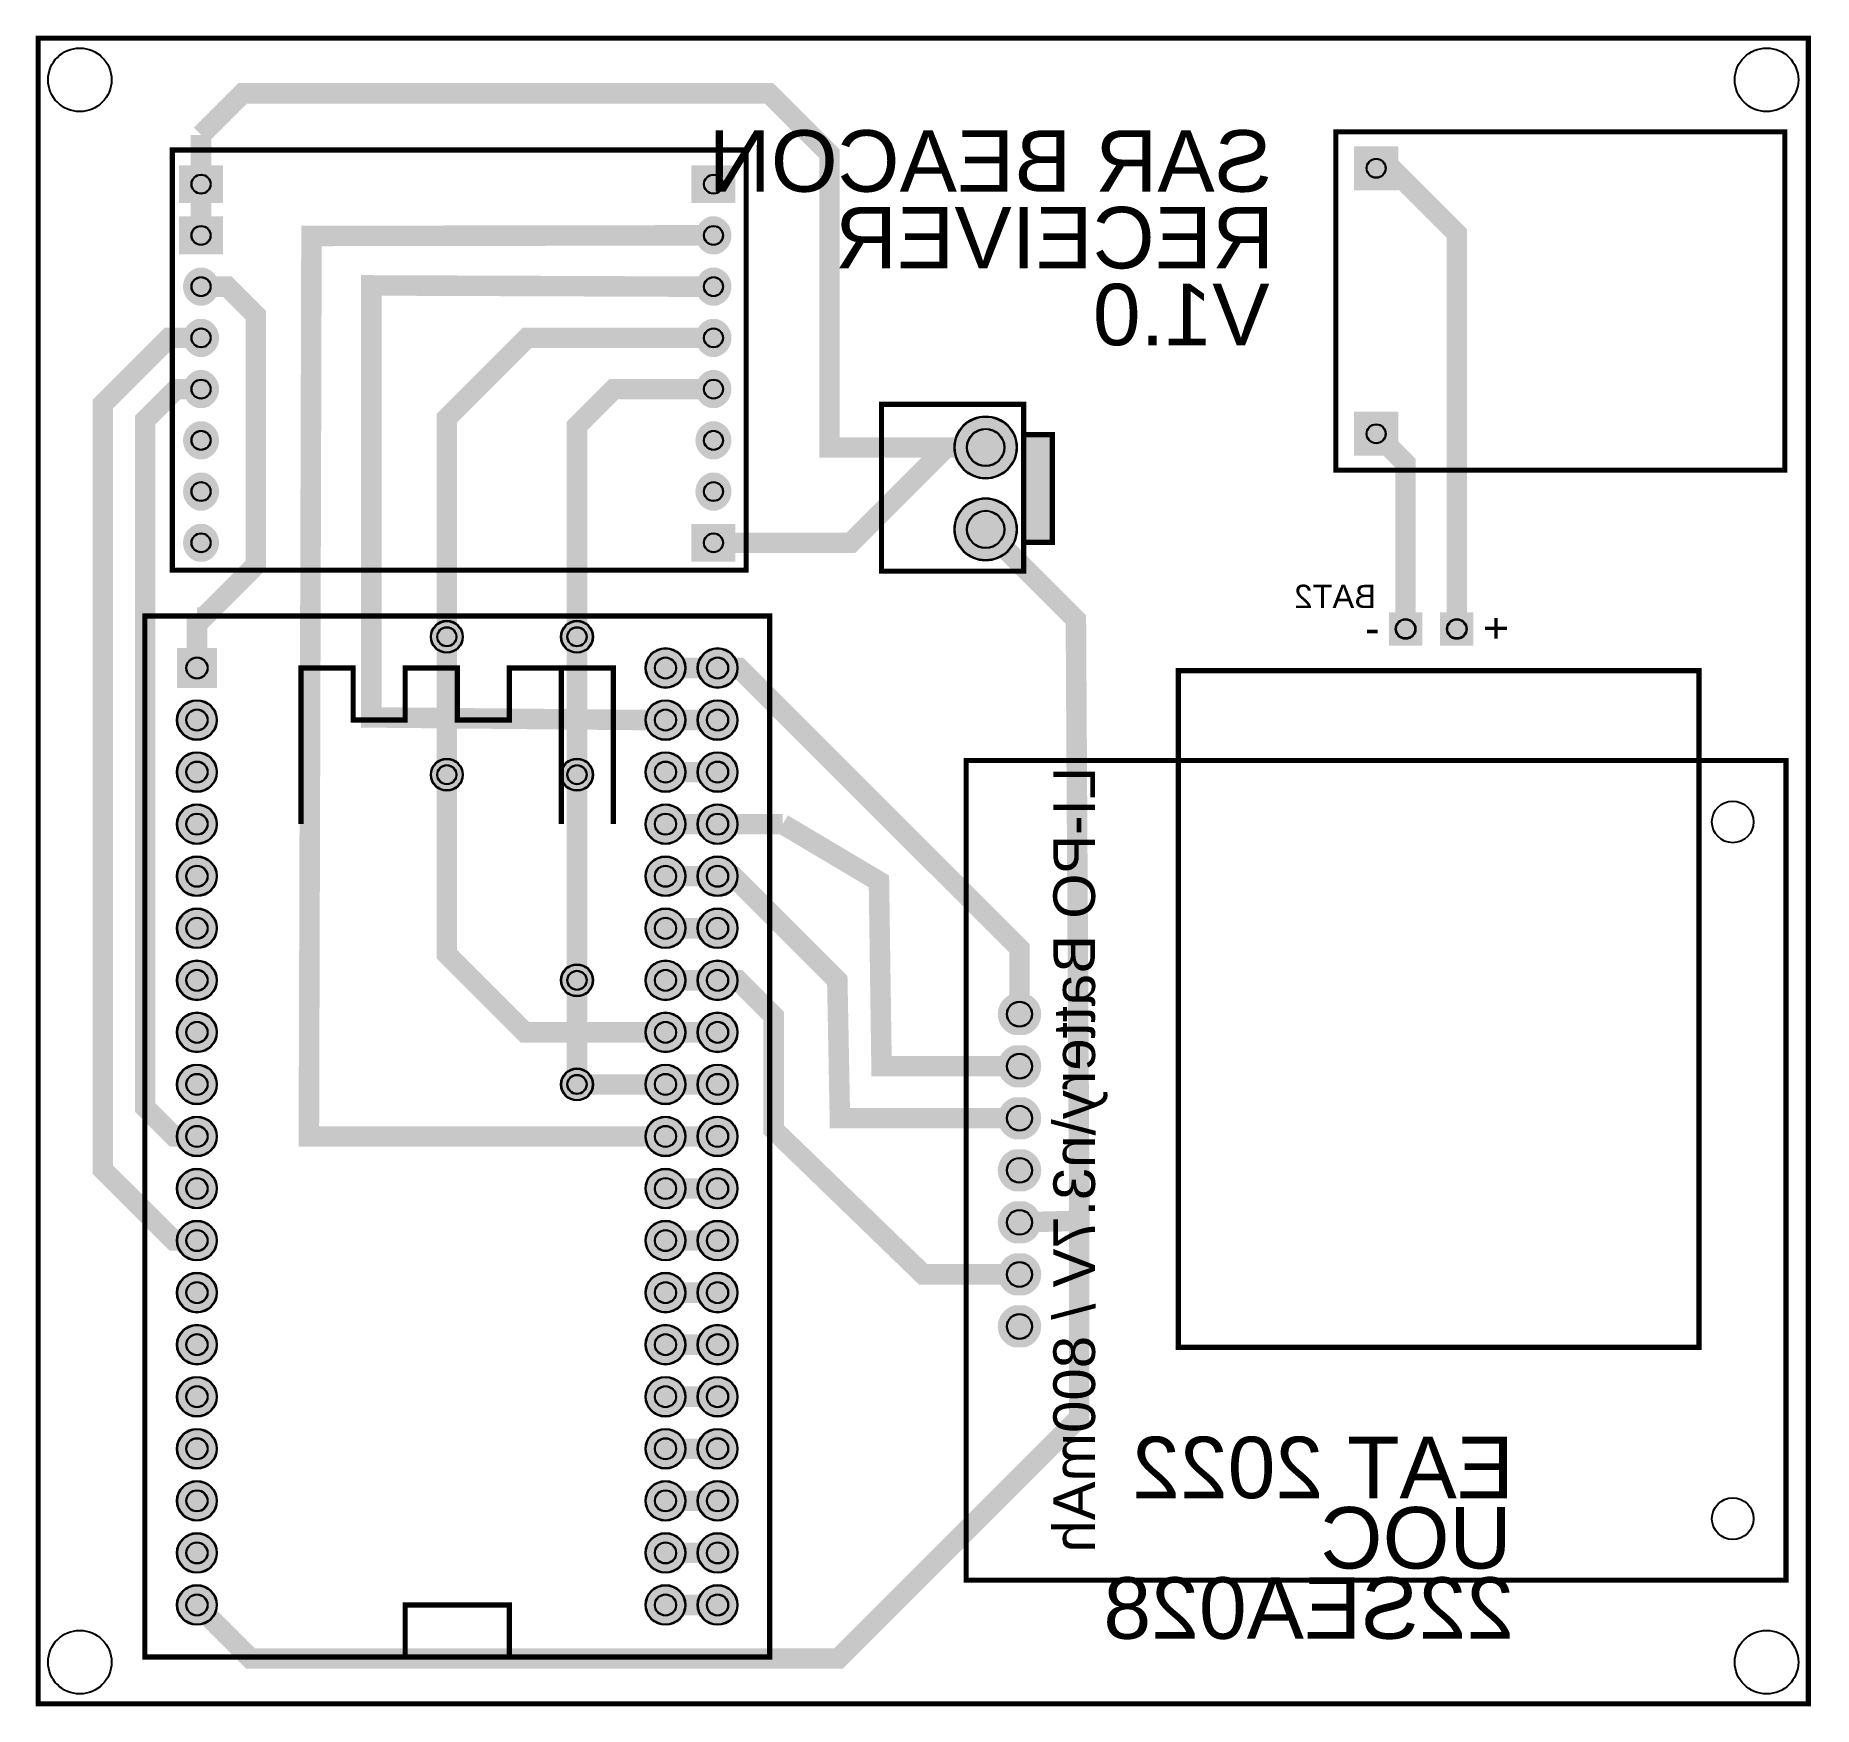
# Model space of a CAD drawing. Header units: millimetres. Extents: x 7.5 to 94.2, y -83.9 to -2.4.
import ezdxf

# ---------------------------------------------------------------- set-up
doc = ezdxf.new("R2010")
doc.units = ezdxf.units.MM
for name, color, linetype, true_color in [('BoardOutLine', 7, 'Continuous', 0xff00ff), ('BottomLayer', 7, 'Continuous', 0x0000ff), ('BottomSilkLayer', 7, 'Continuous', 0x66cc33), ('BottomSolderMaskLayer', 7, 'Continuous', 0xaa00ff), ('Document', 7, 'Continuous', 0xffffff), ('Multi-Layer', 7, 'Continuous', 0xc0c0c0), ('TopLayer', 7, 'Continuous', 0xff0000), ('TopSilkLayer', 7, 'Continuous', 0xffcc00), ('TopSolderMaskLayer', 7, 'Continuous', 0x800080)]:
    doc.layers.add(name, color=color, linetype=linetype, true_color=true_color)
doc.styles.get("Standard").update_dxf_attribs({"font": 'arial.ttf'})

msp = doc.modelspace()

# ---------------------------------------------------------------- texts
at = {"layer": 'BottomLayer', "text_generation_flag": 2}
for s, p in [('SAR BEACON', (67.81813563627134, -10.03302006604008)), ('RECEIVER', (67.92481584963184, -13.774447548895068)), ('V1.0', (67.6987553975107, -17.52603505207003)), ('EAT 2022', (79.62915925831862, -73.78714757429509)), ('UOC', (79.50215900431795, -77.21615443230883)), ('22SEA028', (79.62915925831862, -80.64516129032256))]:
    msp.add_text(s, height=3.0000000000000004, dxfattribs=at).set_placement(p)
at = {"layer": 'BottomSilkLayer', "text_generation_flag": 2}
for s, height, p in [('BAT2', 1.143002286004572, (72.8981457962916, -30.35306070612137)), ('-', 1.5000000000000002, (73.06400812801644, -32.07594615189225))]:
    msp.add_text(s, height=height, dxfattribs=at).set_placement(p)
for s, height, rotation, p in [('+', 1.5000000000000002, 270, (78.01701803403625, -31.948945897891804)), ('LI-PO Battery\\n3.7V / 800mAh', 2.0320040640081283, 90, (59.18211836423666, -38.10007620015233))]:
    msp.add_text(s, height=height, rotation=rotation, dxfattribs=at).set_placement(p)

# ---------------------------------------------------------------- hatches: boundary and pattern name
at = {"layer": 'BottomSolderMaskLayer'}
for points in [[(73.9735328398458, -7.8146307364810355), (73.9735328398458, -9.96543083808126), (71.8227587527374, -9.96543083808126), (71.8227587527374, -7.8146307364810355)], [(14.49166601835509, -8.73962551294278), (16.642466119955316, -8.73962551294278), (16.642466119955316, -10.59042561454305), (14.49166601835509, -10.59042561454305)], [(39.49166601835509, -8.73962551294278), (41.642466119955316, -8.73962551294278), (41.642466119955316, -10.59042561454305), (39.49166601835509, -10.59042561454305)], [(14.49166601835509, -11.239621928706242), (16.642466119955316, -11.239621928706242), (16.642466119955316, -13.0904220303064), (14.49166601835509, -13.0904220303064)], [(40.41355455568055, -13.090500381000732, -0.7853981633974483), (40.41355455568055, -11.239700279400529), (40.720811713051944, -11.239700279400529, -0.7853981633974483), (40.720811713051944, -13.090500381000732)], [(15.413554555680548, -15.590373380746735, -0.7853981633974483), (15.413554555680548, -13.739573279146532), (15.720811713051944, -13.739573279146532, -0.7853981633974483), (15.720811713051944, -15.590373380746735)], [(40.41355455568055, -15.590373380746735, -0.7853981633974483), (40.41355455568055, -13.739573279146532), (40.720811713051944, -13.739573279146532, -0.7853981633974483), (40.720811713051944, -15.590373380746735)], [(15.413554555680548, -18.09050038100073, -0.7853981633974483), (15.413554555680548, -16.23970027940053), (15.720811713051944, -16.23970027940053, -0.7853981633974483), (15.720811713051944, -18.09050038100073)], [(40.41355455568055, -18.09050038100073, -0.7853981633974483), (40.41355455568055, -16.23970027940053), (40.720811713051944, -16.23970027940053, -0.7853981633974483), (40.720811713051944, -18.09050038100073)], [(15.413554555680548, -20.590373380746733, -0.7853981633974483), (15.413554555680548, -18.739573279146533), (15.720811713051944, -18.739573279146533, -0.7853981633974483), (15.720811713051944, -20.590373380746733)], [(40.41355455568055, -20.590373380746733, -0.7853981633974483), (40.41355455568055, -18.739573279146533), (40.720811713051944, -18.739573279146533, -0.7853981633974483), (40.720811713051944, -20.590373380746733)], [(73.9735328398458, -20.76865664453294), (73.9735328398458, -22.91945674613305), (71.8227587527374, -22.91945674613305), (71.8227587527374, -20.76865664453294)], [(15.413554555680548, -23.09050038100073, -0.7853981633974483), (15.413554555680548, -21.23970027940053), (15.720811713051944, -21.23970027940053, -0.7853981633974483), (15.720811713051944, -23.09050038100073)], [(40.41355455568055, -23.09050038100073, -0.7853981633974483), (40.41355455568055, -21.23970027940053), (40.720811713051944, -21.23970027940053, -0.7853981633974483), (40.720811713051944, -23.09050038100073)], [(52.32310134620279, -22.511049022098064, 1), (55.373114046228196, -22.511049022098064, 1)], [(15.413554555680548, -25.590373380746847, -0.7853981633974483), (15.413554555680548, -23.739573279146647), (15.720811713051944, -23.739573279146647, -0.7853981633974483), (15.720811713051944, -25.590373380746847)], [(40.41355455568055, -25.590373380746847, -0.7853981633974483), (40.41355455568055, -23.739573279146647), (40.720811713051944, -23.739573279146647, -0.7853981633974483), (40.720811713051944, -25.590373380746847)], [(52.32310134620279, -26.51104902209795, 1), (55.373114046228196, -26.51104902209795, 1)], [(15.413554555680548, -28.09050038100073, -0.7853981633974483), (15.413554555680548, -26.23970027940053), (15.720811713051944, -26.23970027940053, -0.7853981633974483), (15.720811713051944, -28.09050038100073)], [(39.49166601835509, -26.239621928706242), (41.642466119955316, -26.239621928706242), (41.642466119955316, -28.0904220303064), (39.49166601835509, -28.0904220303064)], [(26.77165354330719, -31.750063500127, 1), (28.346456692913485, -31.750063500127, 1)], [(33.121666243332406, -31.750063500127, 1), (34.6964693929387, -31.750063500127, 1)], [(75.14793666920673, -32.181864363728664), (75.14793666920673, -30.556261112522293), (73.52233341800024, -30.556261112522293), (73.52233341800024, -32.181864363728664)], [(77.6479552959106, -32.181837270341134), (77.6479552959106, -30.55623401913465), (76.02235204470412, -30.55623401913465), (76.02235204470412, -32.181837270341134)], [(14.3891287782576, -32.296164592329205), (16.344932689865345, -32.296164592329205), (16.344932689865345, -34.25196850393695), (14.3891287782576, -34.25196850393695)], [(37.24917449834898, -33.27406654813308, 1), (39.20497840995681, -33.27406654813308, 1)], [(39.78917957835911, -33.27406654813308, 1), (41.74498348996694, -33.27406654813308, 1)], [(14.389128778257561, -35.81407162814321, 1), (16.344932689865384, -35.81407162814321, 1)], [(37.24917449834898, -35.81407162814321, 1), (39.20497840995681, -35.81407162814321, 1)], [(39.78917957835911, -35.81407162814321, 1), (41.74498348996694, -35.81407162814321, 1)], [(14.389128778257561, -38.35407670815334, 1), (16.344932689865384, -38.35407670815334, 1)], [(26.77165354330719, -38.48107696215391, 1), (28.346456692913485, -38.48107696215391, 1)], [(33.121666243332406, -38.48107696215391, 1), (34.6964693929387, -38.48107696215391, 1)], [(37.24917449834898, -38.35407670815334, 1), (39.20497840995681, -38.35407670815334, 1)], [(39.78917957835911, -38.35407670815334, 1), (41.74498348996694, -38.35407670815334, 1)], [(14.389128778257561, -40.89408178816359, 1), (16.344932689865384, -40.89408178816359, 1)], [(37.24917449834898, -40.89408178816359, 1), (39.20497840995681, -40.89408178816359, 1)], [(39.78917957835911, -40.89408178816359, 1), (41.74498348996694, -40.89408178816359, 1)], [(14.389128778257561, -43.43408686817372, 1), (16.344932689865384, -43.43408686817372, 1)], [(37.24917449834898, -43.43408686817372, 1), (39.20497840995681, -43.43408686817372, 1)], [(39.78917957835911, -43.43408686817372, 1), (41.74498348996694, -43.43408686817372, 1)], [(14.389128778257561, -45.974091948183855, 1), (16.344932689865384, -45.974091948183855, 1)], [(37.24917449834898, -45.974091948183855, 1), (39.20497840995681, -45.974091948183855, 1)], [(39.78917957835911, -45.974091948183855, 1), (41.74498348996694, -45.974091948183855, 1)], [(14.389128778257561, -48.51409702819399, 1), (16.344932689865384, -48.51409702819399, 1)], [(37.24917449834898, -48.51409702819399, 1), (39.20497840995681, -48.51409702819399, 1)], [(39.78917957835911, -48.51409702819399, 1), (41.74498348996694, -48.51409702819399, 1)], [(33.121666243332406, -48.51409702819399, 1), (34.6964693929387, -48.51409702819399, 1)], [(55.24302794412051, -51.19050038100073, -0.7853981633974483), (55.24302794412051, -49.13970027940053), (55.75318796444071, -49.13970027940053, -0.7853981633974483), (55.75318796444071, -51.19050038100073)], [(14.389128778257561, -51.05410210820423, 1), (16.344932689865384, -51.05410210820423, 1)], [(37.24917449834898, -51.05410210820423, 1), (39.20497840995681, -51.05410210820423, 1)], [(39.78917957835911, -51.05410210820423, 1), (41.74498348996694, -51.05410210820423, 1)], [(55.24302794412051, -53.730505461010864, -0.7853981633974483), (55.24302794412051, -51.67970535941066), (55.75318796444071, -51.67970535941066, -0.7853981633974483), (55.75318796444071, -53.730505461010864)], [(14.389128778257561, -53.594107188214366, 1), (16.344932689865384, -53.594107188214366, 1)], [(33.121666243332406, -53.594107188214366, 1), (34.6964693929387, -53.594107188214366, 1)], [(37.24917449834898, -53.594107188214366, 1), (39.20497840995681, -53.594107188214366, 1)], [(39.78917957835911, -53.594107188214366, 1), (41.74498348996694, -53.594107188214366, 1)], [(55.24302794412051, -56.27051054102111, -0.7853981633974483), (55.24302794412051, -54.21971043942091), (55.75318796444071, -54.21971043942091, -0.7853981633974483), (55.75318796444071, -56.27051054102111)], [(14.389128778257561, -56.1341122682245, 1), (16.344932689865384, -56.1341122682245, 1)], [(37.24917449834898, -56.1341122682245, 1), (39.20497840995681, -56.1341122682245, 1)], [(39.78917957835911, -56.1341122682245, 1), (41.74498348996694, -56.1341122682245, 1)], [(55.24302794412051, -58.81051562103124, -0.7853981633974483), (55.24302794412051, -56.75971551943104), (55.75318796444071, -56.75971551943104, -0.7853981633974483), (55.75318796444071, -58.81051562103124)], [(14.389128778257561, -58.67411734823463, 1), (16.344932689865384, -58.67411734823463, 1)], [(37.24917449834898, -58.67411734823463, 1), (39.20497840995681, -58.67411734823463, 1)], [(39.78917957835911, -58.67411734823463, 1), (41.74498348996694, -58.67411734823463, 1)], [(55.24302794412051, -61.350520701041376, -0.7853981633974483), (55.24302794412051, -59.29972059944117), (55.75318796444071, -59.29972059944117, -0.7853981633974483), (55.75318796444071, -61.350520701041376)], [(14.389128778257561, -61.21412242824488, 1), (16.344932689865384, -61.21412242824488, 1)], [(37.24917449834898, -61.21412242824488, 1), (39.20497840995681, -61.21412242824488, 1)], [(39.78917957835911, -61.21412242824488, 1), (41.74498348996694, -61.21412242824488, 1)], [(55.24302794412051, -63.89052578105151, -0.7853981633974483), (55.24302794412051, -61.839725679451305), (55.75318796444071, -61.839725679451305, -0.7853981633974483), (55.75318796444071, -63.89052578105151)], [(14.389128778257561, -63.75412750825501, 1), (16.344932689865384, -63.75412750825501, 1)], [(37.24917449834898, -63.75412750825501, 1), (39.20497840995681, -63.75412750825501, 1)], [(39.78917957835911, -63.75412750825501, 1), (41.74498348996694, -63.75412750825501, 1)], [(55.24302794412051, -66.43053086106175, -0.7853981633974483), (55.24302794412051, -64.37973075946155), (55.75318796444071, -64.37973075946155, -0.7853981633974483), (55.75318796444071, -66.43053086106175)], [(14.389128778257561, -66.29413258826514, 1), (16.344932689865384, -66.29413258826514, 1)], [(37.24917449834898, -66.29413258826514, 1), (39.20497840995681, -66.29413258826514, 1)], [(39.78917957835911, -66.29413258826514, 1), (41.74498348996694, -66.29413258826514, 1)], [(14.389128778257561, -68.83413766827528, 1), (16.344932689865384, -68.83413766827528, 1)], [(37.24917449834898, -68.83413766827528, 1), (39.20497840995681, -68.83413766827528, 1)], [(39.78917957835911, -68.83413766827528, 1), (41.74498348996694, -68.83413766827528, 1)], [(14.389128778257561, -71.37414274828552, 1), (16.344932689865384, -71.37414274828552, 1)], [(37.24917449834898, -71.37414274828552, 1), (39.20497840995681, -71.37414274828552, 1)], [(39.78917957835911, -71.37414274828552, 1), (41.74498348996694, -71.37414274828552, 1)], [(14.389128778257561, -73.91414782829565, 1), (16.344932689865384, -73.91414782829565, 1)], [(37.24917449834898, -73.91414782829565, 1), (39.20497840995681, -73.91414782829565, 1)], [(39.78917957835911, -73.91414782829565, 1), (41.74498348996694, -73.91414782829565, 1)], [(14.389128778257561, -76.45415290830579, 1), (16.344932689865384, -76.45415290830579, 1)], [(37.24917449834898, -76.45415290830579, 1), (39.20497840995681, -76.45415290830579, 1)], [(39.78917957835911, -76.45415290830579, 1), (41.74498348996694, -76.45415290830579, 1)], [(14.389128778257561, -78.99415798831592, 1), (16.344932689865384, -78.99415798831592, 1)], [(37.24917449834898, -78.99415798831592, 1), (39.20497840995681, -78.99415798831592, 1)], [(39.78917957835911, -78.99415798831592, 1), (41.74498348996694, -78.99415798831592, 1)]]:
    msp.add_hatch(color=256, dxfattribs=at).paths.add_polyline_path(points)
at = {"layer": 'Document'}
msp.add_hatch(color=256, dxfattribs=at).paths.add_polyline_path([(55.74810769621536, -21.91104902209804), (57.04810769621531, -21.91104902209804), (57.04810769621531, -27.111049022097973), (55.74810769621536, -27.111049022097973)])
at = {"layer": 'Multi-Layer'}
for points in [[(73.94813309626602, -7.840030480060932), (73.94813309626602, -9.940030480060841), (71.84815849631718, -9.940030480060841), (71.84815849631718, -7.840030480060932)], [(14.517068834137717, -8.765024130048232), (16.617068834137626, -8.765024130048232), (16.617068834137626, -10.5650241300483), (14.517068834137717, -10.5650241300483)], [(39.51706883413772, -8.765024130048232), (41.617068834137854, -8.765024130048232), (41.617068834137854, -10.5650241300483), (39.51706883413772, -10.5650241300483)], [(14.517068834137717, -11.265024130048232), (16.617068834137626, -11.265024130048232), (16.617068834137626, -13.065024130048187), (14.517068834137717, -13.065024130048187)], [(40.41718313436627, -13.06510033020063, -0.7853981633974483), (40.41718313436627, -11.26510033020063), (40.71718313436622, -11.26510033020063, -0.7853981633974483), (40.71718313436622, -13.06510033020063)], [(15.417183134366269, -15.564973329946634, -0.7853981633974483), (15.417183134366269, -13.764973329946633), (15.717183134366223, -13.764973329946633, -0.7853981633974483), (15.717183134366223, -15.564973329946634)], [(40.41718313436627, -15.564973329946634, -0.7853981633974483), (40.41718313436627, -13.764973329946633), (40.71718313436622, -13.764973329946633, -0.7853981633974483), (40.71718313436622, -15.564973329946634)], [(15.417183134366269, -18.06510033020063, -0.7853981633974483), (15.417183134366269, -16.26510033020063), (15.717183134366223, -16.26510033020063, -0.7853981633974483), (15.717183134366223, -18.06510033020063)], [(40.41718313436627, -18.06510033020063, -0.7853981633974483), (40.41718313436627, -16.26510033020063), (40.71718313436622, -16.26510033020063, -0.7853981633974483), (40.71718313436622, -18.06510033020063)], [(15.417183134366269, -20.564973329946632, -0.7853981633974483), (15.417183134366269, -18.764973329946635), (15.717183134366223, -18.764973329946635, -0.7853981633974483), (15.717183134366223, -20.564973329946632)], [(40.41718313436627, -20.564973329946632, -0.7853981633974483), (40.41718313436627, -18.764973329946635), (40.71718313436622, -18.764973329946635, -0.7853981633974483), (40.71718313436622, -20.564973329946632)], [(73.94813309626602, -20.794056388112722), (73.94813309626602, -22.894056388112745), (71.84815849631718, -22.894056388112745), (71.84815849631718, -20.794056388112722)], [(15.417183134366269, -23.06510033020063, -0.7853981633974483), (15.417183134366269, -21.26510033020063), (15.717183134366223, -21.26510033020063, -0.7853981633974483), (15.717183134366223, -23.06510033020063)], [(40.41718313436627, -23.06510033020063, -0.7853981633974483), (40.41718313436627, -21.26510033020063), (40.71718313436622, -21.26510033020063, -0.7853981633974483), (40.71718313436622, -23.06510033020063)], [(52.34810769621549, -22.511049022098064, 1), (55.34810769621549, -22.511049022098064, 1)], [(15.417183134366269, -25.564973329946746, -0.7853981633974483), (15.417183134366269, -23.76497332994675), (15.717183134366223, -23.76497332994675, -0.7853981633974483), (15.717183134366223, -25.564973329946746)], [(40.41718313436627, -25.564973329946746, -0.7853981633974483), (40.41718313436627, -23.76497332994675), (40.71718313436622, -23.76497332994675, -0.7853981633974483), (40.71718313436622, -25.564973329946746)], [(52.34810769621549, -26.51104902209795, 1), (55.34810769621549, -26.51104902209795, 1)], [(15.417183134366269, -28.06510033020063, -0.7853981633974483), (15.417183134366269, -26.26510033020063), (15.717183134366223, -26.26510033020063, -0.7853981633974483), (15.717183134366223, -28.06510033020063)], [(39.51706883413772, -26.265024130048232), (41.617068834137854, -26.265024130048232), (41.617068834137854, -28.0650241300483), (39.51706883413772, -28.0650241300483)], [(75.09712979425967, -32.13106426212846), (75.09712979425967, -30.607061214122382), (73.57312674625359, -30.607061214122382), (73.57312674625359, -32.13106426212846)], [(77.59715519431052, -32.13103886207762), (77.59715519431052, -30.607035814071537), (76.07315214630421, -30.607035814071537), (76.07315214630421, -32.13103886207762)], [(14.414528829057645, -32.32156464312925), (16.3195326390653, -32.32156464312925), (16.3195326390653, -34.226568453136906), (14.414528829057645, -34.226568453136906)], [(37.27457454914909, -33.27406654813308, 1), (39.1795783591567, -33.27406654813308, 1)], [(39.81457962915922, -33.27406654813308, 1), (41.71958343916683, -33.27406654813308, 1)], [(14.414528829057662, -35.81407162814321, 1), (16.319532639065283, -35.81407162814321, 1)], [(37.27457454914909, -35.81407162814321, 1), (39.1795783591567, -35.81407162814321, 1)], [(39.81457962915922, -35.81407162814321, 1), (41.71958343916683, -35.81407162814321, 1)], [(14.414528829057662, -38.35407670815334, 1), (16.319532639065283, -38.35407670815334, 1)], [(37.27457454914909, -38.35407670815334, 1), (39.1795783591567, -38.35407670815334, 1)], [(39.81457962915922, -38.35407670815334, 1), (41.71958343916683, -38.35407670815334, 1)], [(14.414528829057662, -40.89408178816359, 1), (16.319532639065283, -40.89408178816359, 1)], [(37.27457454914909, -40.89408178816359, 1), (39.1795783591567, -40.89408178816359, 1)], [(39.81457962915922, -40.89408178816359, 1), (41.71958343916683, -40.89408178816359, 1)], [(14.414528829057662, -43.43408686817372, 1), (16.319532639065283, -43.43408686817372, 1)], [(37.27457454914909, -43.43408686817372, 1), (39.1795783591567, -43.43408686817372, 1)], [(39.81457962915922, -43.43408686817372, 1), (41.71958343916683, -43.43408686817372, 1)], [(14.414528829057662, -45.974091948183855, 1), (16.319532639065283, -45.974091948183855, 1)], [(37.27457454914909, -45.974091948183855, 1), (39.1795783591567, -45.974091948183855, 1)], [(39.81457962915922, -45.974091948183855, 1), (41.71958343916683, -45.974091948183855, 1)], [(14.414528829057662, -48.51409702819399, 1), (16.319532639065283, -48.51409702819399, 1)], [(37.27457454914909, -48.51409702819399, 1), (39.1795783591567, -48.51409702819399, 1)], [(39.81457962915922, -48.51409702819399, 1), (41.71958343916683, -48.51409702819399, 1)], [(55.248107696215584, -51.16510033020063, -0.7853981633974483), (55.248107696215584, -49.16510033020063), (55.74810769621536, -49.16510033020063, -0.7853981633974483), (55.74810769621536, -51.16510033020063)], [(14.414528829057662, -51.05410210820423, 1), (16.319532639065283, -51.05410210820423, 1)], [(37.27457454914909, -51.05410210820423, 1), (39.1795783591567, -51.05410210820423, 1)], [(39.81457962915922, -51.05410210820423, 1), (41.71958343916683, -51.05410210820423, 1)], [(55.248107696215584, -53.70510541021076, -0.7853981633974483), (55.248107696215584, -51.70510541021076), (55.74810769621536, -51.70510541021076, -0.7853981633974483), (55.74810769621536, -53.70510541021076)], [(14.414528829057662, -53.594107188214366, 1), (16.319532639065283, -53.594107188214366, 1)], [(37.27457454914909, -53.594107188214366, 1), (39.1795783591567, -53.594107188214366, 1)], [(39.81457962915922, -53.594107188214366, 1), (41.71958343916683, -53.594107188214366, 1)], [(55.248107696215584, -56.24511049022101, -0.7853981633974483), (55.248107696215584, -54.24511049022101), (55.74810769621536, -54.24511049022101, -0.7853981633974483), (55.74810769621536, -56.24511049022101)], [(14.414528829057662, -56.1341122682245, 1), (16.319532639065283, -56.1341122682245, 1)], [(37.27457454914909, -56.1341122682245, 1), (39.1795783591567, -56.1341122682245, 1)], [(39.81457962915922, -56.1341122682245, 1), (41.71958343916683, -56.1341122682245, 1)], [(55.248107696215584, -58.78511557023114, -0.7853981633974483), (55.248107696215584, -56.78511557023114), (55.74810769621536, -56.78511557023114, -0.7853981633974483), (55.74810769621536, -58.78511557023114)], [(14.414528829057662, -58.67411734823463, 1), (16.319532639065283, -58.67411734823463, 1)], [(37.27457454914909, -58.67411734823463, 1), (39.1795783591567, -58.67411734823463, 1)], [(39.81457962915922, -58.67411734823463, 1), (41.71958343916683, -58.67411734823463, 1)], [(55.248107696215584, -61.325120650241274, -0.7853981633974483), (55.248107696215584, -59.325120650241274), (55.74810769621536, -59.325120650241274, -0.7853981633974483), (55.74810769621536, -61.325120650241274)], [(14.414528829057662, -61.21412242824488, 1), (16.319532639065283, -61.21412242824488, 1)], [(37.27457454914909, -61.21412242824488, 1), (39.1795783591567, -61.21412242824488, 1)], [(39.81457962915922, -61.21412242824488, 1), (41.71958343916683, -61.21412242824488, 1)], [(55.248107696215584, -63.86512573025141, -0.7853981633974483), (55.248107696215584, -61.86512573025141), (55.74810769621536, -61.86512573025141, -0.7853981633974483), (55.74810769621536, -63.86512573025141)], [(14.414528829057662, -63.75412750825501, 1), (16.319532639065283, -63.75412750825501, 1)], [(37.27457454914909, -63.75412750825501, 1), (39.1795783591567, -63.75412750825501, 1)], [(39.81457962915922, -63.75412750825501, 1), (41.71958343916683, -63.75412750825501, 1)], [(55.248107696215584, -66.40513081026165, -0.7853981633974483), (55.248107696215584, -64.40513081026165), (55.74810769621536, -64.40513081026165, -0.7853981633974483), (55.74810769621536, -66.40513081026165)], [(14.414528829057662, -66.29413258826514, 1), (16.319532639065283, -66.29413258826514, 1)], [(37.27457454914909, -66.29413258826514, 1), (39.1795783591567, -66.29413258826514, 1)], [(39.81457962915922, -66.29413258826514, 1), (41.71958343916683, -66.29413258826514, 1)], [(14.414528829057662, -68.83413766827528, 1), (16.319532639065283, -68.83413766827528, 1)], [(37.27457454914909, -68.83413766827528, 1), (39.1795783591567, -68.83413766827528, 1)], [(39.81457962915922, -68.83413766827528, 1), (41.71958343916683, -68.83413766827528, 1)], [(14.414528829057662, -71.37414274828552, 1), (16.319532639065283, -71.37414274828552, 1)], [(37.27457454914909, -71.37414274828552, 1), (39.1795783591567, -71.37414274828552, 1)], [(39.81457962915922, -71.37414274828552, 1), (41.71958343916683, -71.37414274828552, 1)], [(14.414528829057662, -73.91414782829565, 1), (16.319532639065283, -73.91414782829565, 1)], [(37.27457454914909, -73.91414782829565, 1), (39.1795783591567, -73.91414782829565, 1)], [(39.81457962915922, -73.91414782829565, 1), (41.71958343916683, -73.91414782829565, 1)], [(14.414528829057662, -76.45415290830579, 1), (16.319532639065283, -76.45415290830579, 1)], [(37.27457454914909, -76.45415290830579, 1), (39.1795783591567, -76.45415290830579, 1)], [(39.81457962915922, -76.45415290830579, 1), (41.71958343916683, -76.45415290830579, 1)], [(14.414528829057662, -78.99415798831592, 1), (16.319532639065283, -78.99415798831592, 1)], [(37.27457454914909, -78.99415798831592, 1), (39.1795783591567, -78.99415798831592, 1)], [(39.81457962915922, -78.99415798831592, 1), (41.71958343916683, -78.99415798831592, 1)]]:
    msp.add_hatch(color=256, dxfattribs=at).paths.add_polyline_path(points)
at = {"layer": 'TopSolderMaskLayer'}
for points in [[(73.9735328398458, -7.8146307364810355), (73.9735328398458, -9.96543083808126), (71.8227587527374, -9.96543083808126), (71.8227587527374, -7.8146307364810355)], [(14.49166601835509, -8.73962551294278), (16.642466119955316, -8.73962551294278), (16.642466119955316, -10.59042561454305), (14.49166601835509, -10.59042561454305)], [(39.49166601835509, -8.73962551294278), (41.642466119955316, -8.73962551294278), (41.642466119955316, -10.59042561454305), (39.49166601835509, -10.59042561454305)], [(14.49166601835509, -11.239621928706242), (16.642466119955316, -11.239621928706242), (16.642466119955316, -13.0904220303064), (14.49166601835509, -13.0904220303064)], [(40.41355455568055, -13.090500381000732, -0.7853981633974483), (40.41355455568055, -11.239700279400529), (40.720811713051944, -11.239700279400529, -0.7853981633974483), (40.720811713051944, -13.090500381000732)], [(15.413554555680548, -15.590373380746735, -0.7853981633974483), (15.413554555680548, -13.739573279146532), (15.720811713051944, -13.739573279146532, -0.7853981633974483), (15.720811713051944, -15.590373380746735)], [(40.41355455568055, -15.590373380746735, -0.7853981633974483), (40.41355455568055, -13.739573279146532), (40.720811713051944, -13.739573279146532, -0.7853981633974483), (40.720811713051944, -15.590373380746735)], [(15.413554555680548, -18.09050038100073, -0.7853981633974483), (15.413554555680548, -16.23970027940053), (15.720811713051944, -16.23970027940053, -0.7853981633974483), (15.720811713051944, -18.09050038100073)], [(40.41355455568055, -18.09050038100073, -0.7853981633974483), (40.41355455568055, -16.23970027940053), (40.720811713051944, -16.23970027940053, -0.7853981633974483), (40.720811713051944, -18.09050038100073)], [(15.413554555680548, -20.590373380746733, -0.7853981633974483), (15.413554555680548, -18.739573279146533), (15.720811713051944, -18.739573279146533, -0.7853981633974483), (15.720811713051944, -20.590373380746733)], [(40.41355455568055, -20.590373380746733, -0.7853981633974483), (40.41355455568055, -18.739573279146533), (40.720811713051944, -18.739573279146533, -0.7853981633974483), (40.720811713051944, -20.590373380746733)], [(73.9735328398458, -20.76865664453294), (73.9735328398458, -22.91945674613305), (71.8227587527374, -22.91945674613305), (71.8227587527374, -20.76865664453294)], [(15.413554555680548, -23.09050038100073, -0.7853981633974483), (15.413554555680548, -21.23970027940053), (15.720811713051944, -21.23970027940053, -0.7853981633974483), (15.720811713051944, -23.09050038100073)], [(40.41355455568055, -23.09050038100073, -0.7853981633974483), (40.41355455568055, -21.23970027940053), (40.720811713051944, -21.23970027940053, -0.7853981633974483), (40.720811713051944, -23.09050038100073)], [(52.32310134620279, -22.511049022098064, 1), (55.373114046228196, -22.511049022098064, 1)], [(15.413554555680548, -25.590373380746847, -0.7853981633974483), (15.413554555680548, -23.739573279146647), (15.720811713051944, -23.739573279146647, -0.7853981633974483), (15.720811713051944, -25.590373380746847)], [(40.41355455568055, -25.590373380746847, -0.7853981633974483), (40.41355455568055, -23.739573279146647), (40.720811713051944, -23.739573279146647, -0.7853981633974483), (40.720811713051944, -25.590373380746847)], [(52.32310134620279, -26.51104902209795, 1), (55.373114046228196, -26.51104902209795, 1)], [(15.413554555680548, -28.09050038100073, -0.7853981633974483), (15.413554555680548, -26.23970027940053), (15.720811713051944, -26.23970027940053, -0.7853981633974483), (15.720811713051944, -28.09050038100073)], [(39.49166601835509, -26.239621928706242), (41.642466119955316, -26.239621928706242), (41.642466119955316, -28.0904220303064), (39.49166601835509, -28.0904220303064)], [(26.77165354330719, -31.750063500127, 1), (28.346456692913485, -31.750063500127, 1)], [(33.121666243332406, -31.750063500127, 1), (34.6964693929387, -31.750063500127, 1)], [(75.14793666920673, -32.181864363728664), (75.14793666920673, -30.556261112522293), (73.52233341800024, -30.556261112522293), (73.52233341800024, -32.181864363728664)], [(77.6479552959106, -32.181837270341134), (77.6479552959106, -30.55623401913465), (76.02235204470412, -30.55623401913465), (76.02235204470412, -32.181837270341134)], [(14.3891287782576, -32.296164592329205), (16.344932689865345, -32.296164592329205), (16.344932689865345, -34.25196850393695), (14.3891287782576, -34.25196850393695)], [(37.24917449834898, -33.27406654813308, 1), (39.20497840995681, -33.27406654813308, 1)], [(39.78917957835911, -33.27406654813308, 1), (41.74498348996694, -33.27406654813308, 1)], [(14.389128778257561, -35.81407162814321, 1), (16.344932689865384, -35.81407162814321, 1)], [(37.24917449834898, -35.81407162814321, 1), (39.20497840995681, -35.81407162814321, 1)], [(39.78917957835911, -35.81407162814321, 1), (41.74498348996694, -35.81407162814321, 1)], [(14.389128778257561, -38.35407670815334, 1), (16.344932689865384, -38.35407670815334, 1)], [(26.77165354330719, -38.48107696215391, 1), (28.346456692913485, -38.48107696215391, 1)], [(33.121666243332406, -38.48107696215391, 1), (34.6964693929387, -38.48107696215391, 1)], [(37.24917449834898, -38.35407670815334, 1), (39.20497840995681, -38.35407670815334, 1)], [(39.78917957835911, -38.35407670815334, 1), (41.74498348996694, -38.35407670815334, 1)], [(14.389128778257561, -40.89408178816359, 1), (16.344932689865384, -40.89408178816359, 1)], [(37.24917449834898, -40.89408178816359, 1), (39.20497840995681, -40.89408178816359, 1)], [(39.78917957835911, -40.89408178816359, 1), (41.74498348996694, -40.89408178816359, 1)], [(14.389128778257561, -43.43408686817372, 1), (16.344932689865384, -43.43408686817372, 1)], [(37.24917449834898, -43.43408686817372, 1), (39.20497840995681, -43.43408686817372, 1)], [(39.78917957835911, -43.43408686817372, 1), (41.74498348996694, -43.43408686817372, 1)], [(14.389128778257561, -45.974091948183855, 1), (16.344932689865384, -45.974091948183855, 1)], [(37.24917449834898, -45.974091948183855, 1), (39.20497840995681, -45.974091948183855, 1)], [(39.78917957835911, -45.974091948183855, 1), (41.74498348996694, -45.974091948183855, 1)], [(14.389128778257561, -48.51409702819399, 1), (16.344932689865384, -48.51409702819399, 1)], [(37.24917449834898, -48.51409702819399, 1), (39.20497840995681, -48.51409702819399, 1)], [(39.78917957835911, -48.51409702819399, 1), (41.74498348996694, -48.51409702819399, 1)], [(33.121666243332406, -48.51409702819399, 1), (34.6964693929387, -48.51409702819399, 1)], [(55.24302794412051, -51.19050038100073, -0.7853981633974483), (55.24302794412051, -49.13970027940053), (55.75318796444071, -49.13970027940053, -0.7853981633974483), (55.75318796444071, -51.19050038100073)], [(14.389128778257561, -51.05410210820423, 1), (16.344932689865384, -51.05410210820423, 1)], [(37.24917449834898, -51.05410210820423, 1), (39.20497840995681, -51.05410210820423, 1)], [(39.78917957835911, -51.05410210820423, 1), (41.74498348996694, -51.05410210820423, 1)], [(55.24302794412051, -53.730505461010864, -0.7853981633974483), (55.24302794412051, -51.67970535941066), (55.75318796444071, -51.67970535941066, -0.7853981633974483), (55.75318796444071, -53.730505461010864)], [(14.389128778257561, -53.594107188214366, 1), (16.344932689865384, -53.594107188214366, 1)], [(33.121666243332406, -53.594107188214366, 1), (34.6964693929387, -53.594107188214366, 1)], [(37.24917449834898, -53.594107188214366, 1), (39.20497840995681, -53.594107188214366, 1)], [(39.78917957835911, -53.594107188214366, 1), (41.74498348996694, -53.594107188214366, 1)], [(55.24302794412051, -56.27051054102111, -0.7853981633974483), (55.24302794412051, -54.21971043942091), (55.75318796444071, -54.21971043942091, -0.7853981633974483), (55.75318796444071, -56.27051054102111)], [(14.389128778257561, -56.1341122682245, 1), (16.344932689865384, -56.1341122682245, 1)], [(37.24917449834898, -56.1341122682245, 1), (39.20497840995681, -56.1341122682245, 1)], [(39.78917957835911, -56.1341122682245, 1), (41.74498348996694, -56.1341122682245, 1)], [(55.24302794412051, -58.81051562103124, -0.7853981633974483), (55.24302794412051, -56.75971551943104), (55.75318796444071, -56.75971551943104, -0.7853981633974483), (55.75318796444071, -58.81051562103124)], [(14.389128778257561, -58.67411734823463, 1), (16.344932689865384, -58.67411734823463, 1)], [(37.24917449834898, -58.67411734823463, 1), (39.20497840995681, -58.67411734823463, 1)], [(39.78917957835911, -58.67411734823463, 1), (41.74498348996694, -58.67411734823463, 1)], [(55.24302794412051, -61.350520701041376, -0.7853981633974483), (55.24302794412051, -59.29972059944117), (55.75318796444071, -59.29972059944117, -0.7853981633974483), (55.75318796444071, -61.350520701041376)], [(14.389128778257561, -61.21412242824488, 1), (16.344932689865384, -61.21412242824488, 1)], [(37.24917449834898, -61.21412242824488, 1), (39.20497840995681, -61.21412242824488, 1)], [(39.78917957835911, -61.21412242824488, 1), (41.74498348996694, -61.21412242824488, 1)], [(55.24302794412051, -63.89052578105151, -0.7853981633974483), (55.24302794412051, -61.839725679451305), (55.75318796444071, -61.839725679451305, -0.7853981633974483), (55.75318796444071, -63.89052578105151)], [(14.389128778257561, -63.75412750825501, 1), (16.344932689865384, -63.75412750825501, 1)], [(37.24917449834898, -63.75412750825501, 1), (39.20497840995681, -63.75412750825501, 1)], [(39.78917957835911, -63.75412750825501, 1), (41.74498348996694, -63.75412750825501, 1)], [(55.24302794412051, -66.43053086106175, -0.7853981633974483), (55.24302794412051, -64.37973075946155), (55.75318796444071, -64.37973075946155, -0.7853981633974483), (55.75318796444071, -66.43053086106175)], [(14.389128778257561, -66.29413258826514, 1), (16.344932689865384, -66.29413258826514, 1)], [(37.24917449834898, -66.29413258826514, 1), (39.20497840995681, -66.29413258826514, 1)], [(39.78917957835911, -66.29413258826514, 1), (41.74498348996694, -66.29413258826514, 1)], [(14.389128778257561, -68.83413766827528, 1), (16.344932689865384, -68.83413766827528, 1)], [(37.24917449834898, -68.83413766827528, 1), (39.20497840995681, -68.83413766827528, 1)], [(39.78917957835911, -68.83413766827528, 1), (41.74498348996694, -68.83413766827528, 1)], [(14.389128778257561, -71.37414274828552, 1), (16.344932689865384, -71.37414274828552, 1)], [(37.24917449834898, -71.37414274828552, 1), (39.20497840995681, -71.37414274828552, 1)], [(39.78917957835911, -71.37414274828552, 1), (41.74498348996694, -71.37414274828552, 1)], [(14.389128778257561, -73.91414782829565, 1), (16.344932689865384, -73.91414782829565, 1)], [(37.24917449834898, -73.91414782829565, 1), (39.20497840995681, -73.91414782829565, 1)], [(39.78917957835911, -73.91414782829565, 1), (41.74498348996694, -73.91414782829565, 1)], [(14.389128778257561, -76.45415290830579, 1), (16.344932689865384, -76.45415290830579, 1)], [(37.24917449834898, -76.45415290830579, 1), (39.20497840995681, -76.45415290830579, 1)], [(39.78917957835911, -76.45415290830579, 1), (41.74498348996694, -76.45415290830579, 1)], [(14.389128778257561, -78.99415798831592, 1), (16.344932689865384, -78.99415798831592, 1)], [(37.24917449834898, -78.99415798831592, 1), (39.20497840995681, -78.99415798831592, 1)], [(39.78917957835911, -78.99415798831592, 1), (41.74498348996694, -78.99415798831592, 1)]]:
    msp.add_hatch(color=256, dxfattribs=at).paths.add_polyline_path(points)

# ---------------------------------------------------------------- linework, layer by layer
at = {"layer": 'BoardOutLine', "const_width": 0.25400050800101603}
msp.add_lwpolyline([(7.620015240030398, -83.82016764033528), (93.98018796037604, -83.82016764033528), (93.98018796037604, -5.080010160020265), (93.98018796037604, -2.5400050800101326), (7.620015240030398, -2.5400050800101326), (7.620015240030398, -83.82016764033528)], close=True, dxfattribs=at)
at = {"layer": 'BottomLayer', "const_width": 1}
for points in [[(51.92786385572754, -22.512065024130038), (46.22809245618487, -22.512065024130038), (46.22809245618487, -8.186436372872777), (43.27406654813308, -5.232410464820873), (17.597155194310517, -5.232410464820873), (15.567691135382347, -7.264414528828979)], [(15.567208534417205, -9.664973329946633), (15.567208534417205, -7.264439928879824)], [(72.8981457962916, -8.890017780035578), (73.66014732029475, -8.890017780035578), (76.83515367030736, -12.065024130048187), (76.83515367030736, -31.36906273812542)], [(15.567208534417205, -9.664973329946633), (15.567208534417205, -12.16510033020063)], [(38.22707645415289, -56.1341122682245), (37.20350520701027, -56.1341122682245), (20.828041656083315, -56.1341122682245), (20.955041910083764, -12.19202438404875), (38.671577343154695, -12.16405892811781), (40.56642113284238, -12.16405892811781)], [(15.567208534417205, -14.664998729997478), (16.843027686055393, -14.664998729997478), (18.237566675133394, -16.059461518922944), (18.237566675133394, -28.25704851409705), (15.673609347218644, -30.820929641859266), (15.367030734061473, -30.820929641859266)], [(40.56642113284238, -14.665989331978608), (39.189738379476694, -14.665989331978608), (23.876047752095474, -14.605029210058433), (23.876047752095474, -35.68707137414276), (37.25684531369052, -35.81407162814321), (38.22707645415289, -35.81407162814321)], [(15.367030734061473, -61.21412242824488), (14.235687071374286, -61.21412242824488), (10.775971551943258, -57.75443230886458), (10.775971551943258, -20.40668021336046), (14.017526035052015, -17.16512573025136), (15.567208534417205, -17.16512573025136)], [(40.567157734315515, -17.16512573025136), (31.475971551943076, -17.16512573025136), (27.559055118110336, -21.082042164084328), (27.559055118110336, -31.750063500127)], [(15.567208534417205, -19.664998729997478), (14.351765303530556, -19.664998729997478), (12.844500889001893, -21.17221234442468), (12.844500889001893, -54.728981457962846), (14.249707899415853, -56.1341122682245), (15.367030734061473, -56.1341122682245)], [(40.567157734315515, -19.664998729997478), (35.70703581407156, -19.664998729997478), (33.909067818135554, -21.46304292608579), (33.909067818135554, -31.750063500127)], [(72.8981457962916, -21.844043688087368), (74.33502667005337, -23.280924561849133), (74.33502667005337, -31.36906273812542)], [(40.567157734315515, -27.16510033020063), (47.27411734823477, -27.16510033020063), (51.92809245618491, -22.511049022098064)], [(53.84810769621549, -22.511049022098064), (51.92809245618491, -22.511049022098064)], [(55.49809499619005, -60.325120650241274), (58.42011684023373, -60.24892049784091), (58.249961899923846, -30.912903225806417), (53.84810769621549, -26.51104902209795)], [(15.367030734061473, -33.27406654813308), (15.367030734061473, -30.820929641859266)], [(38.22707645415289, -33.27406654813308), (40.767081534163026, -33.27406654813308)], [(40.767081534163026, -33.27406654813308), (41.819177038354155, -33.27406654813308), (55.49812039624089, -46.9530099060197), (55.49911099822202, -50.16510033020063)], [(40.767081534163026, -35.81407162814321), (38.22707645415289, -35.81407162814321)], [(27.559055118110336, -38.48107696215391), (27.559055118110336, -47.24409448818892), (31.36906273812542, -51.05410210820423), (38.22707645415289, -51.05410210820423)], [(33.909067818135554, -38.48107696215391), (33.909067818135554, -48.51409702819399)], [(38.22707645415289, -38.35407670815334), (40.767081534163026, -38.35407670815334)], [(38.22707645415289, -40.89408178816359), (40.767081534163026, -40.89408178816359)], [(40.767081534163026, -40.89408178816359), (43.94208788417586, -40.89408178816359)], [(43.94208788417586, -40.89408178816359), (48.64109728219455, -43.688087376174735), (48.768097536195, -52.70510541021076), (55.49911099822202, -52.70510541021076)], [(38.22707645415289, -43.43408686817372), (40.767081534163026, -43.43408686817372)], [(40.767081534163026, -43.43408686817372), (41.52908305816618, -43.43408686817372), (46.609093218186445, -48.51409702819399), (46.736093472186894, -55.24511049022101), (51.68910337820671, -55.24511049022101), (55.49911099822202, -55.24511049022101)], [(38.22707645415289, -45.974091948183855), (40.767081534163026, -45.974091948183855)], [(40.767081534163026, -48.51409702819399), (38.22707645415289, -48.51409702819399)], [(55.49911099822202, -62.86512573025141), (50.800101600203334, -62.86512573025141), (43.50800101600203, -55.80675641351286), (43.50800101600203, -50.259105918211844), (41.76299212598428, -48.51409702819399), (40.767081534163026, -48.51409702819399)], [(40.767081534163026, -51.05410210820423), (38.22707645415289, -51.05410210820423)], [(33.909067818135554, -53.594107188214366), (38.22707645415289, -53.594107188214366)], [(40.767081534163026, -53.594107188214366), (38.22707645415289, -53.594107188214366)], [(40.767081534163026, -56.1341122682245), (38.22707645415289, -56.1341122682245)], [(58.42011684023373, -57.78511557023114), (58.407950215900655, -62.87528575057149), (58.407950215900655, -69.87147574295147), (46.66776733553456, -81.61168402336796), (17.984556769113397, -81.61168402336796), (15.367030734061473, -78.99415798831592)], [(38.22707645415289, -58.67411734823463), (40.767081534163026, -58.67411734823463)], [(38.22707645415289, -61.21412242824488), (40.767081534163026, -61.21412242824488)], [(38.22707645415289, -63.75412750825501), (40.767081534163026, -63.75412750825501)], [(38.22707645415289, -66.29413258826514), (40.767081534163026, -66.29413258826514)], [(38.22707645415289, -68.83413766827528), (40.767081534163026, -68.83413766827528)], [(38.22707645415289, -71.37414274828552), (40.767081534163026, -71.37414274828552)], [(38.22707645415289, -73.91414782829565), (40.767081534163026, -73.91414782829565)], [(38.22707645415289, -76.45415290830579), (40.767081534163026, -76.45415290830579)], [(38.22707645415289, -78.99415798831592), (40.767081534163026, -78.99415798831592)]]:
    msp.add_lwpolyline(points, dxfattribs=at)
at = {"layer": 'BottomSilkLayer', "const_width": 0.25400050800101603}
msp.add_lwpolyline([(88.64617729235465, -33.40106680213353), (63.2461264922531, -33.40106680213353), (63.2461264922531, -66.4211328422657), (88.64617729235465, -66.4211328422657), (88.64617729235465, -33.40106680213353)], close=True, dxfattribs=at)
at = {"layer": 'BottomSolderMaskLayer'}
for centre, radius in [((72.8981457962916, -8.890017780035578), 0.46826084435579013), ((15.567056134112363, -9.66502413004821), 0.46826084435579013), ((40.567056134112136, -9.66502413004821), 0.46826084435579013), ((15.567056134112363, -12.16502413004821), 0.46826084435579013), ((40.567056134112136, -12.16502413004821), 0.46826084435579013), ((15.567056134112363, -14.66502413004821), 0.46826084435579013), ((40.567056134112136, -14.66502413004821), 0.46826084435579013), ((15.567056134112363, -17.16502413004821), 0.46826084435579013), ((40.567056134112136, -17.16502413004821), 0.46826084435579013), ((15.567056134112363, -19.665024130048323), 0.46826084435579013), ((40.567056134112136, -19.665024130048323), 0.46826084435579013), ((53.84810769621549, -22.511049022098064), 1.5250063500127002), ((53.84810769621549, -22.511049022098064), 0.9150038100076201), ((72.8981457962916, -21.844043688087368), 0.46826084435579013), ((15.567056134112363, -22.16502413004821), 0.46826084435579013), ((40.567056134112136, -22.16502413004821), 0.46826084435579013), ((15.567056134112363, -24.665024130048323), 0.46826084435579013), ((40.567056134112136, -24.665024130048323), 0.46826084435579013), ((53.84810769621549, -26.51104902209795), 1.5250063500127002), ((53.84810769621549, -26.51104902209795), 0.9150038100076201), ((15.567056134112363, -27.16502413004821), 0.46826084435579013), ((40.567056134112136, -27.16502413004821), 0.46826084435579013), ((27.559055118110336, -31.750063500127), 0.7874015748031498), ((33.909067818135554, -31.750063500127), 0.7874015748031498), ((74.33512827025652, -31.36906273812542), 0.48768097536195076), ((76.83515367030736, -31.369037338074577), 0.48768097536195076), ((27.559055118110336, -31.750063500127), 0.47244094488188987), ((33.909067818135554, -31.750063500127), 0.47244094488188987), ((15.367030734061473, -33.27406654813308), 0.5215477097620862), ((38.22707645415289, -33.27406654813308), 0.9779019558039117), ((38.22707645415289, -33.27406654813308), 0.5215477097620862), ((40.767081534163026, -33.27406654813308), 0.9779019558039117), ((40.767081534163026, -33.27406654813308), 0.5215477097620862), ((15.367030734061473, -35.81407162814321), 0.9779019558039117), ((15.367030734061473, -35.81407162814321), 0.5215477097620862), ((38.22707645415289, -35.81407162814321), 0.9779019558039117), ((38.22707645415289, -35.81407162814321), 0.5215477097620862), ((40.767081534163026, -35.81407162814321), 0.9779019558039117), ((40.767081534163026, -35.81407162814321), 0.5215477097620862), ((15.367030734061473, -38.35407670815334), 0.9779019558039117), ((15.367030734061473, -38.35407670815334), 0.5215477097620862), ((27.559055118110336, -38.48107696215391), 0.7874015748031498), ((27.559055118110336, -38.48107696215391), 0.47244094488188987), ((33.909067818135554, -38.48107696215391), 0.7874015748031498), ((33.909067818135554, -38.48107696215391), 0.47244094488188987), ((38.22707645415289, -38.35407670815334), 0.9779019558039117), ((38.22707645415289, -38.35407670815334), 0.5215477097620862), ((40.767081534163026, -38.35407670815334), 0.9779019558039117), ((40.767081534163026, -38.35407670815334), 0.5215477097620862), ((15.367030734061473, -40.89408178816359), 0.9779019558039117), ((15.367030734061473, -40.89408178816359), 0.5215477097620862), ((38.22707645415289, -40.89408178816359), 0.9779019558039117), ((38.22707645415289, -40.89408178816359), 0.5215477097620862), ((40.767081534163026, -40.89408178816359), 0.9779019558039117), ((40.767081534163026, -40.89408178816359), 0.5215477097620862), ((15.367030734061473, -43.43408686817372), 0.9779019558039117), ((38.22707645415289, -43.43408686817372), 0.9779019558039117), ((40.767081534163026, -43.43408686817372), 0.9779019558039117), ((15.367030734061473, -43.43408686817372), 0.5215477097620862), ((38.22707645415289, -43.43408686817372), 0.5215477097620862), ((40.767081534163026, -43.43408686817372), 0.5215477097620862), ((15.367030734061473, -45.974091948183855), 0.9779019558039117), ((38.22707645415289, -45.974091948183855), 0.9779019558039117), ((40.767081534163026, -45.974091948183855), 0.9779019558039117), ((15.367030734061473, -45.974091948183855), 0.5215477097620862), ((38.22707645415289, -45.974091948183855), 0.5215477097620862), ((40.767081534163026, -45.974091948183855), 0.5215477097620862), ((15.367030734061473, -48.51409702819399), 0.9779019558039117), ((38.22707645415289, -48.51409702819399), 0.9779019558039117), ((40.767081534163026, -48.51409702819399), 0.9779019558039117), ((15.367030734061473, -48.51409702819399), 0.5215477097620862), ((33.909067818135554, -48.51409702819399), 0.7874015748031498), ((33.909067818135554, -48.51409702819399), 0.47244094488188987), ((38.22707645415289, -48.51409702819399), 0.5215477097620862), ((40.767081534163026, -48.51409702819399), 0.5215477097620862), ((15.367030734061473, -51.05410210820423), 0.9779019558039117), ((38.22707645415289, -51.05410210820423), 0.9779019558039117), ((40.767081534163026, -51.05410210820423), 0.9779019558039117), ((55.49814579629151, -50.16510033020063), 0.6121920243840488), ((15.367030734061473, -51.05410210820423), 0.5215477097620862), ((38.22707645415289, -51.05410210820423), 0.5215477097620862), ((40.767081534163026, -51.05410210820423), 0.5215477097620862), ((15.367030734061473, -53.594107188214366), 0.9779019558039117), ((33.909067818135554, -53.594107188214366), 0.7874015748031498), ((38.22707645415289, -53.594107188214366), 0.9779019558039117), ((40.767081534163026, -53.594107188214366), 0.9779019558039117), ((55.49814579629151, -52.70510541021076), 0.6121920243840488), ((15.367030734061473, -53.594107188214366), 0.5215477097620862), ((33.909067818135554, -53.594107188214366), 0.47244094488188987), ((38.22707645415289, -53.594107188214366), 0.5215477097620862), ((40.767081534163026, -53.594107188214366), 0.5215477097620862), ((55.49814579629151, -55.24511049022101), 0.6121920243840488), ((15.367030734061473, -56.1341122682245), 0.9779019558039117), ((38.22707645415289, -56.1341122682245), 0.9779019558039117), ((40.767081534163026, -56.1341122682245), 0.9779019558039117), ((15.367030734061473, -56.1341122682245), 0.5215477097620862), ((38.22707645415289, -56.1341122682245), 0.5215477097620862), ((40.767081534163026, -56.1341122682245), 0.5215477097620862), ((55.49814579629151, -57.78511557023114), 0.6121920243840488), ((15.367030734061473, -58.67411734823463), 0.9779019558039117), ((38.22707645415289, -58.67411734823463), 0.9779019558039117), ((40.767081534163026, -58.67411734823463), 0.9779019558039117), ((15.367030734061473, -58.67411734823463), 0.5215477097620862), ((38.22707645415289, -58.67411734823463), 0.5215477097620862), ((40.767081534163026, -58.67411734823463), 0.5215477097620862), ((55.49814579629151, -60.325120650241274), 0.6121920243840488), ((15.367030734061473, -61.21412242824488), 0.9779019558039117), ((15.367030734061473, -61.21412242824488), 0.5215477097620862), ((38.22707645415289, -61.21412242824488), 0.9779019558039117), ((38.22707645415289, -61.21412242824488), 0.5215477097620862), ((40.767081534163026, -61.21412242824488), 0.9779019558039117), ((40.767081534163026, -61.21412242824488), 0.5215477097620862), ((55.49814579629151, -62.86512573025141), 0.6121920243840488), ((15.367030734061473, -63.75412750825501), 0.9779019558039117), ((15.367030734061473, -63.75412750825501), 0.5215477097620862), ((38.22707645415289, -63.75412750825501), 0.9779019558039117), ((38.22707645415289, -63.75412750825501), 0.5215477097620862), ((40.767081534163026, -63.75412750825501), 0.9779019558039117), ((40.767081534163026, -63.75412750825501), 0.5215477097620862), ((55.49814579629151, -65.40513081026165), 0.6121920243840488), ((15.367030734061473, -66.29413258826514), 0.9779019558039117), ((15.367030734061473, -66.29413258826514), 0.5215477097620862), ((38.22707645415289, -66.29413258826514), 0.9779019558039117), ((38.22707645415289, -66.29413258826514), 0.5215477097620862), ((40.767081534163026, -66.29413258826514), 0.9779019558039117), ((40.767081534163026, -66.29413258826514), 0.5215477097620862), ((15.367030734061473, -68.83413766827528), 0.9779019558039117), ((15.367030734061473, -68.83413766827528), 0.5215477097620862), ((38.22707645415289, -68.83413766827528), 0.9779019558039117), ((38.22707645415289, -68.83413766827528), 0.5215477097620862), ((40.767081534163026, -68.83413766827528), 0.9779019558039117), ((40.767081534163026, -68.83413766827528), 0.5215477097620862), ((15.367030734061473, -71.37414274828552), 0.9779019558039117), ((15.367030734061473, -71.37414274828552), 0.5215477097620862), ((38.22707645415289, -71.37414274828552), 0.9779019558039117), ((38.22707645415289, -71.37414274828552), 0.5215477097620862), ((40.767081534163026, -71.37414274828552), 0.9779019558039117), ((40.767081534163026, -71.37414274828552), 0.5215477097620862), ((15.367030734061473, -73.91414782829565), 0.9779019558039117), ((15.367030734061473, -73.91414782829565), 0.5215477097620862), ((38.22707645415289, -73.91414782829565), 0.9779019558039117), ((38.22707645415289, -73.91414782829565), 0.5215477097620862), ((40.767081534163026, -73.91414782829565), 0.9779019558039117), ((40.767081534163026, -73.91414782829565), 0.5215477097620862), ((15.367030734061473, -76.45415290830579), 0.9779019558039117), ((15.367030734061473, -76.45415290830579), 0.5215477097620862), ((38.22707645415289, -76.45415290830579), 0.9779019558039117), ((38.22707645415289, -76.45415290830579), 0.5215477097620862), ((40.767081534163026, -76.45415290830579), 0.9779019558039117), ((40.767081534163026, -76.45415290830579), 0.5215477097620862), ((15.367030734061473, -78.99415798831592), 0.9779019558039117), ((38.22707645415289, -78.99415798831592), 0.9779019558039117), ((40.767081534163026, -78.99415798831592), 0.9779019558039117), ((15.367030734061473, -78.99415798831592), 0.5215477097620862), ((38.22707645415289, -78.99415798831592), 0.5215477097620862), ((40.767081534163026, -78.99415798831592), 0.5215477097620862)]:
    msp.add_circle(centre, radius, dxfattribs=at)
at = {"layer": 'Multi-Layer'}
for centre, radius in [((9.652019304038731, -4.572009144018239), 1.5500127000254003), ((91.94818389636771, -4.572009144018239), 1.5500127000254003), ((72.8981457962916, -8.890017780035578), 0.45720091440182886), ((15.567056134112363, -9.66502413004821), 0.45720091440182886), ((40.567056134112136, -9.66502413004821), 0.45720091440182886), ((15.567056134112363, -12.16502413004821), 0.45720091440182886), ((40.567056134112136, -12.16502413004821), 0.45720091440182886), ((15.567056134112363, -14.66502413004821), 0.45720091440182886), ((40.567056134112136, -14.66502413004821), 0.45720091440182886), ((15.567056134112363, -17.16502413004821), 0.45720091440182886), ((40.567056134112136, -17.16502413004821), 0.45720091440182886), ((15.567056134112363, -19.665024130048323), 0.45720091440182886), ((40.567056134112136, -19.665024130048323), 0.45720091440182886), ((53.84810769621549, -22.511049022098064), 1.5000000000000002), ((53.84810769621549, -22.511049022098064), 0.9000000000000001), ((72.8981457962916, -21.844043688087368), 0.45720091440182886), ((15.567056134112363, -22.16502413004821), 0.45720091440182886), ((40.567056134112136, -22.16502413004821), 0.45720091440182886), ((15.567056134112363, -24.665024130048323), 0.45720091440182886), ((40.567056134112136, -24.665024130048323), 0.45720091440182886), ((53.84810769621549, -26.51104902209795), 1.5000000000000002), ((53.84810769621549, -26.51104902209795), 0.9000000000000001), ((15.567056134112363, -27.16502413004821), 0.45720091440182886), ((40.567056134112136, -27.16502413004821), 0.45720091440182886), ((27.559055118110336, -31.750063500127), 0.7620015240030481), ((33.909067818135554, -31.750063500127), 0.7620015240030481), ((74.33512827025652, -31.36906273812542), 0.45720091440182886), ((76.83515367030736, -31.369037338074577), 0.45720091440182886), ((27.559055118110336, -31.750063500127), 0.45720091440182886), ((33.909067818135554, -31.750063500127), 0.45720091440182886), ((15.367030734061473, -33.27406654813308), 0.5080010160020321), ((38.22707645415289, -33.27406654813308), 0.9525019050038102), ((38.22707645415289, -33.27406654813308), 0.5080010160020321), ((40.767081534163026, -33.27406654813308), 0.9525019050038102), ((40.767081534163026, -33.27406654813308), 0.5080010160020321), ((15.367030734061473, -35.81407162814321), 0.9525019050038102), ((15.367030734061473, -35.81407162814321), 0.5080010160020321), ((38.22707645415289, -35.81407162814321), 0.9525019050038102), ((38.22707645415289, -35.81407162814321), 0.5080010160020321), ((40.767081534163026, -35.81407162814321), 0.9525019050038102), ((40.767081534163026, -35.81407162814321), 0.5080010160020321), ((15.367030734061473, -38.35407670815334), 0.9525019050038102), ((15.367030734061473, -38.35407670815334), 0.5080010160020321), ((27.559055118110336, -38.48107696215391), 0.7620015240030481), ((27.559055118110336, -38.48107696215391), 0.45720091440182886), ((33.909067818135554, -38.48107696215391), 0.7620015240030481), ((33.909067818135554, -38.48107696215391), 0.45720091440182886), ((38.22707645415289, -38.35407670815334), 0.9525019050038102), ((38.22707645415289, -38.35407670815334), 0.5080010160020321), ((40.767081534163026, -38.35407670815334), 0.9525019050038102), ((40.767081534163026, -38.35407670815334), 0.5080010160020321), ((90.29819659639315, -40.78511557023114), 1.0160020320040641), ((15.367030734061473, -40.89408178816359), 0.9525019050038102), ((15.367030734061473, -40.89408178816359), 0.5080010160020321), ((38.22707645415289, -40.89408178816359), 0.9525019050038102), ((38.22707645415289, -40.89408178816359), 0.5080010160020321), ((40.767081534163026, -40.89408178816359), 0.9525019050038102), ((40.767081534163026, -40.89408178816359), 0.5080010160020321), ((15.367030734061473, -43.43408686817372), 0.9525019050038102), ((38.22707645415289, -43.43408686817372), 0.9525019050038102), ((40.767081534163026, -43.43408686817372), 0.9525019050038102), ((15.367030734061473, -43.43408686817372), 0.5080010160020321), ((38.22707645415289, -43.43408686817372), 0.5080010160020321), ((40.767081534163026, -43.43408686817372), 0.5080010160020321), ((15.367030734061473, -45.974091948183855), 0.9525019050038102), ((38.22707645415289, -45.974091948183855), 0.9525019050038102), ((40.767081534163026, -45.974091948183855), 0.9525019050038102), ((15.367030734061473, -45.974091948183855), 0.5080010160020321), ((38.22707645415289, -45.974091948183855), 0.5080010160020321), ((40.767081534163026, -45.974091948183855), 0.5080010160020321), ((15.367030734061473, -48.51409702819399), 0.9525019050038102), ((38.22707645415289, -48.51409702819399), 0.9525019050038102), ((40.767081534163026, -48.51409702819399), 0.9525019050038102), ((15.367030734061473, -48.51409702819399), 0.5080010160020321), ((33.909067818135554, -48.51409702819399), 0.7620015240030481), ((33.909067818135554, -48.51409702819399), 0.45720091440182886), ((38.22707645415289, -48.51409702819399), 0.5080010160020321), ((40.767081534163026, -48.51409702819399), 0.5080010160020321), ((15.367030734061473, -51.05410210820423), 0.9525019050038102), ((38.22707645415289, -51.05410210820423), 0.9525019050038102), ((40.767081534163026, -51.05410210820423), 0.9525019050038102), ((55.49814579629151, -50.16510033020063), 0.6000000000000001), ((15.367030734061473, -51.05410210820423), 0.5080010160020321), ((38.22707645415289, -51.05410210820423), 0.5080010160020321), ((40.767081534163026, -51.05410210820423), 0.5080010160020321), ((15.367030734061473, -53.594107188214366), 0.9525019050038102), ((33.909067818135554, -53.594107188214366), 0.7620015240030481), ((38.22707645415289, -53.594107188214366), 0.9525019050038102), ((40.767081534163026, -53.594107188214366), 0.9525019050038102), ((55.49814579629151, -52.70510541021076), 0.6000000000000001), ((15.367030734061473, -53.594107188214366), 0.5080010160020321), ((33.909067818135554, -53.594107188214366), 0.45720091440182886), ((38.22707645415289, -53.594107188214366), 0.5080010160020321), ((40.767081534163026, -53.594107188214366), 0.5080010160020321), ((55.49814579629151, -55.24511049022101), 0.6000000000000001), ((15.367030734061473, -56.1341122682245), 0.9525019050038102), ((38.22707645415289, -56.1341122682245), 0.9525019050038102), ((40.767081534163026, -56.1341122682245), 0.9525019050038102), ((15.367030734061473, -56.1341122682245), 0.5080010160020321), ((38.22707645415289, -56.1341122682245), 0.5080010160020321), ((40.767081534163026, -56.1341122682245), 0.5080010160020321), ((55.49814579629151, -57.78511557023114), 0.6000000000000001), ((15.367030734061473, -58.67411734823463), 0.9525019050038102), ((38.22707645415289, -58.67411734823463), 0.9525019050038102), ((40.767081534163026, -58.67411734823463), 0.9525019050038102), ((15.367030734061473, -58.67411734823463), 0.5080010160020321), ((38.22707645415289, -58.67411734823463), 0.5080010160020321), ((40.767081534163026, -58.67411734823463), 0.5080010160020321), ((55.49814579629151, -60.325120650241274), 0.6000000000000001), ((15.367030734061473, -61.21412242824488), 0.9525019050038102), ((15.367030734061473, -61.21412242824488), 0.5080010160020321), ((38.22707645415289, -61.21412242824488), 0.9525019050038102), ((38.22707645415289, -61.21412242824488), 0.5080010160020321), ((40.767081534163026, -61.21412242824488), 0.9525019050038102), ((40.767081534163026, -61.21412242824488), 0.5080010160020321), ((55.49814579629151, -62.86512573025141), 0.6000000000000001), ((15.367030734061473, -63.75412750825501), 0.9525019050038102), ((15.367030734061473, -63.75412750825501), 0.5080010160020321), ((38.22707645415289, -63.75412750825501), 0.9525019050038102), ((38.22707645415289, -63.75412750825501), 0.5080010160020321), ((40.767081534163026, -63.75412750825501), 0.9525019050038102), ((40.767081534163026, -63.75412750825501), 0.5080010160020321), ((55.49814579629151, -65.40513081026165), 0.6000000000000001), ((15.367030734061473, -66.29413258826514), 0.9525019050038102), ((15.367030734061473, -66.29413258826514), 0.5080010160020321), ((38.22707645415289, -66.29413258826514), 0.9525019050038102), ((38.22707645415289, -66.29413258826514), 0.5080010160020321), ((40.767081534163026, -66.29413258826514), 0.9525019050038102), ((40.767081534163026, -66.29413258826514), 0.5080010160020321), ((15.367030734061473, -68.83413766827528), 0.9525019050038102), ((15.367030734061473, -68.83413766827528), 0.5080010160020321), ((38.22707645415289, -68.83413766827528), 0.9525019050038102), ((38.22707645415289, -68.83413766827528), 0.5080010160020321), ((40.767081534163026, -68.83413766827528), 0.9525019050038102), ((40.767081534163026, -68.83413766827528), 0.5080010160020321), ((15.367030734061473, -71.37414274828552), 0.9525019050038102), ((15.367030734061473, -71.37414274828552), 0.5080010160020321), ((38.22707645415289, -71.37414274828552), 0.9525019050038102), ((38.22707645415289, -71.37414274828552), 0.5080010160020321), ((40.767081534163026, -71.37414274828552), 0.9525019050038102), ((40.767081534163026, -71.37414274828552), 0.5080010160020321), ((15.367030734061473, -73.91414782829565), 0.9525019050038102), ((15.367030734061473, -73.91414782829565), 0.5080010160020321), ((38.22707645415289, -73.91414782829565), 0.9525019050038102), ((38.22707645415289, -73.91414782829565), 0.5080010160020321), ((40.767081534163026, -73.91414782829565), 0.9525019050038102), ((40.767081534163026, -73.91414782829565), 0.5080010160020321), ((90.29819659639315, -74.78511557023114), 1.0160020320040641), ((15.367030734061473, -76.45415290830579), 0.9525019050038102), ((15.367030734061473, -76.45415290830579), 0.5080010160020321), ((38.22707645415289, -76.45415290830579), 0.9525019050038102), ((38.22707645415289, -76.45415290830579), 0.5080010160020321), ((40.767081534163026, -76.45415290830579), 0.9525019050038102), ((40.767081534163026, -76.45415290830579), 0.5080010160020321), ((15.367030734061473, -78.99415798831592), 0.9525019050038102), ((38.22707645415289, -78.99415798831592), 0.9525019050038102), ((40.767081534163026, -78.99415798831592), 0.9525019050038102), ((15.367030734061473, -78.99415798831592), 0.5080010160020321), ((38.22707645415289, -78.99415798831592), 0.5080010160020321), ((40.767081534163026, -78.99415798831592), 0.5080010160020321), ((9.652019304038731, -81.78816357632718), 1.5500127000254003), ((91.94818389636771, -81.78816357632718), 1.5500127000254003)]:
    msp.add_circle(centre, radius, dxfattribs=at)
at = {"layer": 'TopLayer', "const_width": 1}
for points in [[(27.559055118110336, -31.750063500127), (27.559055118110336, -38.48107696215391)], [(33.909067818135554, -31.750063500127), (33.909067818135554, -38.48107696215391)], [(33.909067818135554, -48.51409702819399), (33.909067818135554, -53.594107188214366)]]:
    msp.add_lwpolyline(points, dxfattribs=at)
at = {"layer": 'TopSilkLayer', "const_width": 0.25400050800101603}
for points in [[(92.83718567437131, -7.112014224028371), (92.83718567437131, -23.62204724409446), (70.92964185928372, -23.62204724409446), (70.92964185928372, -7.112014224028371), (92.83718567437131, -7.112014224028371)], [(14.164084328168656, -8.00106680213355), (42.164084328168656, -8.00106680213355), (42.164084328168656, -28.501193802387547), (14.164084328168656, -28.501193802387547), (14.164084328168656, -8.00106680213355)], [(48.768097536195, -28.5509271018542), (48.768097536195, -20.41097282194562), (55.69824739649471, -20.41097282194562), (55.69824739649471, -28.5509271018542), (48.768097536195, -28.5509271018542)], [(12.82702565405134, -30.734061468122945), (43.30708661417316, -30.734061468122945), (43.30708661417316, -81.53416306832617), (12.82702565405134, -81.53416306832617), (12.82702565405134, -30.734061468122945)], [(52.8981457962916, -37.78511557023114), (92.8981457962916, -37.78511557023114), (92.8981457962916, -77.78511557023103), (52.8981457962916, -77.78511557023103), (52.8981457962916, -37.78511557023114)], [(25.52705105410223, -78.99415798831592), (30.607061214122496, -78.99415798831592), (30.607061214122496, -81.53416306832617), (25.52705105410223, -81.53416306832617), (25.52705105410223, -78.99415798831592)]]:
    msp.add_lwpolyline(points, close=True, dxfattribs=at)
for points in [[(55.72811785623571, -27.141046482092975), (57.0981203962408, -27.141046482092975), (57.0981203962408, -21.891059182118397), (55.76809753619523, -21.891059182118397)], [(20.447040894081738, -40.89408178816359), (20.447040894081738, -33.27406654813308), (22.98704597409187, -33.27406654813308), (22.98704597409187, -35.81407162814321), (25.52705105410223, -35.81407162814321), (25.52705105410223, -33.27406654813308), (28.067056134112363, -33.27406654813308), (28.067056134112363, -35.81407162814321), (30.607061214122496, -35.81407162814321), (30.607061214122496, -33.27406654813308), (35.68707137414276, -33.27406654813308), (35.68707137414276, -40.89408178816359), (35.68707137414276, -33.27406654813308), (33.14706629413263, -33.27406654813308), (33.14706629413263, -40.89408178816359)]]:
    msp.add_lwpolyline(points, dxfattribs=at)
at = {"layer": 'TopSolderMaskLayer'}
for centre, radius in [((72.8981457962916, -8.890017780035578), 0.46826084435579013), ((15.567056134112363, -9.66502413004821), 0.46826084435579013), ((40.567056134112136, -9.66502413004821), 0.46826084435579013), ((15.567056134112363, -12.16502413004821), 0.46826084435579013), ((40.567056134112136, -12.16502413004821), 0.46826084435579013), ((15.567056134112363, -14.66502413004821), 0.46826084435579013), ((40.567056134112136, -14.66502413004821), 0.46826084435579013), ((15.567056134112363, -17.16502413004821), 0.46826084435579013), ((40.567056134112136, -17.16502413004821), 0.46826084435579013), ((15.567056134112363, -19.665024130048323), 0.46826084435579013), ((40.567056134112136, -19.665024130048323), 0.46826084435579013), ((53.84810769621549, -22.511049022098064), 1.5250063500127002), ((53.84810769621549, -22.511049022098064), 0.9150038100076201), ((72.8981457962916, -21.844043688087368), 0.46826084435579013), ((15.567056134112363, -22.16502413004821), 0.46826084435579013), ((40.567056134112136, -22.16502413004821), 0.46826084435579013), ((15.567056134112363, -24.665024130048323), 0.46826084435579013), ((40.567056134112136, -24.665024130048323), 0.46826084435579013), ((53.84810769621549, -26.51104902209795), 1.5250063500127002), ((53.84810769621549, -26.51104902209795), 0.9150038100076201), ((15.567056134112363, -27.16502413004821), 0.46826084435579013), ((40.567056134112136, -27.16502413004821), 0.46826084435579013), ((27.559055118110336, -31.750063500127), 0.7874015748031498), ((33.909067818135554, -31.750063500127), 0.7874015748031498), ((74.33512827025652, -31.36906273812542), 0.48768097536195076), ((76.83515367030736, -31.369037338074577), 0.48768097536195076), ((27.559055118110336, -31.750063500127), 0.47244094488188987), ((33.909067818135554, -31.750063500127), 0.47244094488188987), ((15.367030734061473, -33.27406654813308), 0.5215477097620862), ((38.22707645415289, -33.27406654813308), 0.9779019558039117), ((38.22707645415289, -33.27406654813308), 0.5215477097620862), ((40.767081534163026, -33.27406654813308), 0.9779019558039117), ((40.767081534163026, -33.27406654813308), 0.5215477097620862), ((15.367030734061473, -35.81407162814321), 0.9779019558039117), ((15.367030734061473, -35.81407162814321), 0.5215477097620862), ((38.22707645415289, -35.81407162814321), 0.9779019558039117), ((38.22707645415289, -35.81407162814321), 0.5215477097620862), ((40.767081534163026, -35.81407162814321), 0.9779019558039117), ((40.767081534163026, -35.81407162814321), 0.5215477097620862), ((15.367030734061473, -38.35407670815334), 0.9779019558039117), ((15.367030734061473, -38.35407670815334), 0.5215477097620862), ((27.559055118110336, -38.48107696215391), 0.7874015748031498), ((27.559055118110336, -38.48107696215391), 0.47244094488188987), ((33.909067818135554, -38.48107696215391), 0.7874015748031498), ((33.909067818135554, -38.48107696215391), 0.47244094488188987), ((38.22707645415289, -38.35407670815334), 0.9779019558039117), ((38.22707645415289, -38.35407670815334), 0.5215477097620862), ((40.767081534163026, -38.35407670815334), 0.9779019558039117), ((40.767081534163026, -38.35407670815334), 0.5215477097620862), ((15.367030734061473, -40.89408178816359), 0.9779019558039117), ((15.367030734061473, -40.89408178816359), 0.5215477097620862), ((38.22707645415289, -40.89408178816359), 0.9779019558039117), ((38.22707645415289, -40.89408178816359), 0.5215477097620862), ((40.767081534163026, -40.89408178816359), 0.9779019558039117), ((40.767081534163026, -40.89408178816359), 0.5215477097620862), ((15.367030734061473, -43.43408686817372), 0.9779019558039117), ((38.22707645415289, -43.43408686817372), 0.9779019558039117), ((40.767081534163026, -43.43408686817372), 0.9779019558039117), ((15.367030734061473, -43.43408686817372), 0.5215477097620862), ((38.22707645415289, -43.43408686817372), 0.5215477097620862), ((40.767081534163026, -43.43408686817372), 0.5215477097620862), ((15.367030734061473, -45.974091948183855), 0.9779019558039117), ((38.22707645415289, -45.974091948183855), 0.9779019558039117), ((40.767081534163026, -45.974091948183855), 0.9779019558039117), ((15.367030734061473, -45.974091948183855), 0.5215477097620862), ((38.22707645415289, -45.974091948183855), 0.5215477097620862), ((40.767081534163026, -45.974091948183855), 0.5215477097620862), ((15.367030734061473, -48.51409702819399), 0.9779019558039117), ((38.22707645415289, -48.51409702819399), 0.9779019558039117), ((40.767081534163026, -48.51409702819399), 0.9779019558039117), ((15.367030734061473, -48.51409702819399), 0.5215477097620862), ((33.909067818135554, -48.51409702819399), 0.7874015748031498), ((33.909067818135554, -48.51409702819399), 0.47244094488188987), ((38.22707645415289, -48.51409702819399), 0.5215477097620862), ((40.767081534163026, -48.51409702819399), 0.5215477097620862), ((15.367030734061473, -51.05410210820423), 0.9779019558039117), ((38.22707645415289, -51.05410210820423), 0.9779019558039117), ((40.767081534163026, -51.05410210820423), 0.9779019558039117), ((55.49814579629151, -50.16510033020063), 0.6121920243840488), ((15.367030734061473, -51.05410210820423), 0.5215477097620862), ((38.22707645415289, -51.05410210820423), 0.5215477097620862), ((40.767081534163026, -51.05410210820423), 0.5215477097620862), ((15.367030734061473, -53.594107188214366), 0.9779019558039117), ((33.909067818135554, -53.594107188214366), 0.7874015748031498), ((38.22707645415289, -53.594107188214366), 0.9779019558039117), ((40.767081534163026, -53.594107188214366), 0.9779019558039117), ((55.49814579629151, -52.70510541021076), 0.6121920243840488), ((15.367030734061473, -53.594107188214366), 0.5215477097620862), ((33.909067818135554, -53.594107188214366), 0.47244094488188987), ((38.22707645415289, -53.594107188214366), 0.5215477097620862), ((40.767081534163026, -53.594107188214366), 0.5215477097620862), ((55.49814579629151, -55.24511049022101), 0.6121920243840488), ((15.367030734061473, -56.1341122682245), 0.9779019558039117), ((38.22707645415289, -56.1341122682245), 0.9779019558039117), ((40.767081534163026, -56.1341122682245), 0.9779019558039117), ((15.367030734061473, -56.1341122682245), 0.5215477097620862), ((38.22707645415289, -56.1341122682245), 0.5215477097620862), ((40.767081534163026, -56.1341122682245), 0.5215477097620862), ((55.49814579629151, -57.78511557023114), 0.6121920243840488), ((15.367030734061473, -58.67411734823463), 0.9779019558039117), ((38.22707645415289, -58.67411734823463), 0.9779019558039117), ((40.767081534163026, -58.67411734823463), 0.9779019558039117), ((15.367030734061473, -58.67411734823463), 0.5215477097620862), ((38.22707645415289, -58.67411734823463), 0.5215477097620862), ((40.767081534163026, -58.67411734823463), 0.5215477097620862), ((55.49814579629151, -60.325120650241274), 0.6121920243840488), ((15.367030734061473, -61.21412242824488), 0.9779019558039117), ((15.367030734061473, -61.21412242824488), 0.5215477097620862), ((38.22707645415289, -61.21412242824488), 0.9779019558039117), ((38.22707645415289, -61.21412242824488), 0.5215477097620862), ((40.767081534163026, -61.21412242824488), 0.9779019558039117), ((40.767081534163026, -61.21412242824488), 0.5215477097620862), ((55.49814579629151, -62.86512573025141), 0.6121920243840488), ((15.367030734061473, -63.75412750825501), 0.9779019558039117), ((15.367030734061473, -63.75412750825501), 0.5215477097620862), ((38.22707645415289, -63.75412750825501), 0.9779019558039117), ((38.22707645415289, -63.75412750825501), 0.5215477097620862), ((40.767081534163026, -63.75412750825501), 0.9779019558039117), ((40.767081534163026, -63.75412750825501), 0.5215477097620862), ((55.49814579629151, -65.40513081026165), 0.6121920243840488), ((15.367030734061473, -66.29413258826514), 0.9779019558039117), ((15.367030734061473, -66.29413258826514), 0.5215477097620862), ((38.22707645415289, -66.29413258826514), 0.9779019558039117), ((38.22707645415289, -66.29413258826514), 0.5215477097620862), ((40.767081534163026, -66.29413258826514), 0.9779019558039117), ((40.767081534163026, -66.29413258826514), 0.5215477097620862), ((15.367030734061473, -68.83413766827528), 0.9779019558039117), ((15.367030734061473, -68.83413766827528), 0.5215477097620862), ((38.22707645415289, -68.83413766827528), 0.9779019558039117), ((38.22707645415289, -68.83413766827528), 0.5215477097620862), ((40.767081534163026, -68.83413766827528), 0.9779019558039117), ((40.767081534163026, -68.83413766827528), 0.5215477097620862), ((15.367030734061473, -71.37414274828552), 0.9779019558039117), ((15.367030734061473, -71.37414274828552), 0.5215477097620862), ((38.22707645415289, -71.37414274828552), 0.9779019558039117), ((38.22707645415289, -71.37414274828552), 0.5215477097620862), ((40.767081534163026, -71.37414274828552), 0.9779019558039117), ((40.767081534163026, -71.37414274828552), 0.5215477097620862), ((15.367030734061473, -73.91414782829565), 0.9779019558039117), ((15.367030734061473, -73.91414782829565), 0.5215477097620862), ((38.22707645415289, -73.91414782829565), 0.9779019558039117), ((38.22707645415289, -73.91414782829565), 0.5215477097620862), ((40.767081534163026, -73.91414782829565), 0.9779019558039117), ((40.767081534163026, -73.91414782829565), 0.5215477097620862), ((15.367030734061473, -76.45415290830579), 0.9779019558039117), ((15.367030734061473, -76.45415290830579), 0.5215477097620862), ((38.22707645415289, -76.45415290830579), 0.9779019558039117), ((38.22707645415289, -76.45415290830579), 0.5215477097620862), ((40.767081534163026, -76.45415290830579), 0.9779019558039117), ((40.767081534163026, -76.45415290830579), 0.5215477097620862), ((15.367030734061473, -78.99415798831592), 0.9779019558039117), ((38.22707645415289, -78.99415798831592), 0.9779019558039117), ((40.767081534163026, -78.99415798831592), 0.9779019558039117), ((15.367030734061473, -78.99415798831592), 0.5215477097620862), ((38.22707645415289, -78.99415798831592), 0.5215477097620862), ((40.767081534163026, -78.99415798831592), 0.5215477097620862)]:
    msp.add_circle(centre, radius, dxfattribs=at)

msp.set_redraw_order([(e.dxf.handle, doc.entitydb.next_handle()) for e in msp.query("TEXT MTEXT ATTDEF DIMENSION ARC_DIMENSION")])  # texts and dimensions are drawn at this point

doc.saveas('drawing.dxf')
